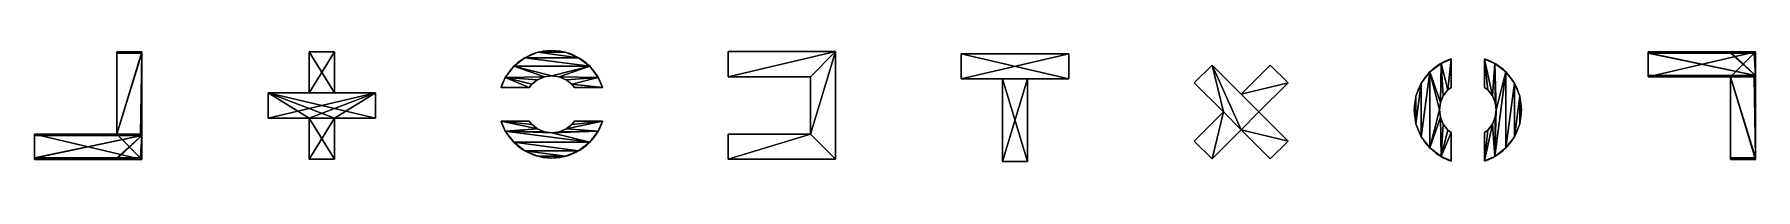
# Model space of a CAD drawing. Extents: x 152 to 2618, y 41 to 258.
import ezdxf

# ---------------------------------------------------------------- set-up
doc = ezdxf.new("R2010")
doc.units = 0
doc.header["$MEASUREMENT"] = 0
doc.layers.get('0').update_dxf_attribs({"color": 13, "linetype": 'CONTINUOUS'})
doc.layers.add('CEILING', color=36, linetype='CONTINUOUS')

# ---------------------------------------------------------------- blocks, each defined once
blk = doc.blocks.new('GROUP_21')
at = {"color": 254}
for p, q in [((36, 154), (0, 154)), ((0, 154), (0, 0)), ((36, 154, 18), (0, 154, 18)), ((0, 154, 18), (0, 0, 18)), ((0, 154), (0, 0)), ((0, 154, 18), (0, 0, 18)), ((0, 154), (0, 154, 18)), ((36, 154), (0, 154)), ((0, 154), (0, 154, 18)), ((36, 154, 18), (0, 154, 18)), ((36, 154), (36, 95)), ((36, 154), (36, 95)), ((36, 154), (36, 154, 18)), ((36, 154, 18), (36, 95, 18)), ((36, 154, 18), (36, 95, 18)), ((36, 154), (36, 154, 18)), ((36, 95), (154, 95)), ((36, 95), (36, 95, 18)), ((36, 95, 18), (154, 95, 18)), ((36, 95), (154, 95)), ((36, 95), (36, 95, 18)), ((36, 95, 18), (154, 95, 18)), ((154, 59), (154, 95)), ((154, 59, 18), (154, 95, 18)), ((154, 59), (154, 95)), ((154, 95), (154, 95, 18)), ((154, 59, 18), (154, 95, 18)), ((154, 95), (154, 95, 18)), ((36, 59), (154, 59)), ((36, 0), (36, 59)), ((36, 0), (36, 59)), ((36, 59), (36, 59, 18)), ((36, 0, 18), (36, 59, 18)), ((36, 0, 18), (36, 59, 18)), ((36, 59, 18), (154, 59, 18)), ((36, 59), (154, 59)), ((36, 59, 18), (154, 59, 18)), ((36, 59), (36, 59, 18)), ((154, 59), (154, 59, 18)), ((154, 59), (154, 59, 18)), ((0, 0), (36, 0)), ((0, 0), (36, 0)), ((0, 0, 18), (36, 0, 18)), ((0, 0), (0, 0, 18)), ((0, 0, 18), (36, 0, 18)), ((0, 0), (0, 0, 18)), ((36, 0), (36, 0, 18)), ((36, 0), (36, 0, 18))]:
    blk.add_line(p, q, dxfattribs=at)
mesh = blk.add_polyface(dxfattribs=at)
corners = [(154, 95), (36, 59), (36, 95), (154, 59), (36, 154), (0, 0), (0, 154), (36, 0)]
mesh.append_faces([[corners[k] for k in face] for face in [(1, 0, 3), (4, 5, 6)]], dxfattribs={"vtx0": -1, "color": 254})
mesh.append_faces([[corners[k] for k in face] for face in [(0, 1, 2), (5, 4, 7), (7, 2, 1)]], dxfattribs={"vtx0": -1, "vtx1": -1, "color": 254})
mesh.append_faces([[corners[k] for k in face] for face in [(7, 4, 2)]], dxfattribs={"vtx0": -1, "vtx2": -1, "color": 254})
mesh = blk.add_polyface(dxfattribs=at)
corners = [(154, 59, 18), (36, 95, 18), (36, 59, 18), (154, 95, 18), (36, 0, 18), (0, 154, 18), (0, 0, 18), (36, 154, 18)]
mesh.append_faces([[corners[k] for k in face] for face in [(1, 0, 3), (4, 5, 6)]], dxfattribs={"vtx0": -1, "color": 254})
mesh.append_faces([[corners[k] for k in face] for face in [(0, 1, 2), (5, 4, 7), (7, 2, 1)]], dxfattribs={"vtx0": -1, "vtx1": -1, "color": 254})
mesh.append_faces([[corners[k] for k in face] for face in [(7, 4, 2)]], dxfattribs={"vtx0": -1, "vtx2": -1, "color": 254})
mesh = blk.add_polyface(dxfattribs=at)
corners = [(0, 154, 18), (0, 0), (0, 0, 18), (0, 154)]
mesh.append_faces([[corners[k] for k in face] for face in [(0, 1, 2), (1, 0, 3)]], dxfattribs={"vtx0": -1, "color": 254})
mesh = blk.add_polyface(dxfattribs=at)
corners = [(0, 154, 18), (36, 154), (0, 154), (36, 154, 18)]
mesh.append_faces([[corners[k] for k in face] for face in [(0, 1, 2), (1, 0, 3)]], dxfattribs={"vtx0": -1, "color": 254})
mesh = blk.add_polyface(dxfattribs=at)
corners = [(36, 154), (36, 95, 18), (36, 95), (36, 154, 18)]
mesh.append_faces([[corners[k] for k in face] for face in [(0, 1, 2), (1, 0, 3)]], dxfattribs={"vtx0": -1, "color": 254})
mesh = blk.add_polyface(dxfattribs=at)
corners = [(36, 95, 18), (154, 95), (36, 95), (154, 95, 18)]
mesh.append_faces([[corners[k] for k in face] for face in [(0, 1, 2), (1, 0, 3)]], dxfattribs={"vtx0": -1, "color": 254})
mesh = blk.add_polyface(dxfattribs=at)
corners = [(154, 95), (154, 59, 18), (154, 59), (154, 95, 18)]
mesh.append_faces([[corners[k] for k in face] for face in [(0, 1, 2), (1, 0, 3)]], dxfattribs={"vtx0": -1, "color": 254})
mesh = blk.add_polyface(dxfattribs=at)
corners = [(36, 59), (36, 0, 18), (36, 0), (36, 59, 18)]
mesh.append_faces([[corners[k] for k in face] for face in [(0, 1, 2), (1, 0, 3)]], dxfattribs={"vtx0": -1, "color": 254})
mesh = blk.add_polyface(dxfattribs=at)
corners = [(154, 59, 18), (36, 59), (154, 59), (36, 59, 18)]
mesh.append_faces([[corners[k] for k in face] for face in [(0, 1, 2), (1, 0, 3)]], dxfattribs={"vtx0": -1, "color": 254})
mesh = blk.add_polyface(dxfattribs=at)
corners = [(36, 0, 18), (0, 0), (36, 0), (0, 0, 18)]
mesh.append_faces([[corners[k] for k in face] for face in [(0, 1, 2), (1, 0, 3)]], dxfattribs={"vtx0": -1, "color": 254})
blk = doc.blocks.new('GROUP_7')
at = {"color": 0}
for p, q in [((154, 154, 18), (0, 154, 18)), ((0, 154, 18), (0, 0, 18)), ((154, 154, 18), (0, 154, 18)), ((2, 154), (0, 154)), ((0, 154, 18), (0, 154)), ((0, 154, 18), (0, 0, 18)), ((0, 154, 18), (0, 154)), ((0, 154), (0, 152)), ((2, 154), (0, 154)), ((0, 154), (0, 152)), ((0, 152), (0, 120)), ((2, 152), (0, 152)), ((0, 152), (0, 120)), ((2, 152), (0, 152)), ((34, 154), (2, 154)), ((2, 154), (2, 152)), ((2, 154), (2, 152)), ((34, 154), (2, 154)), ((36, 154), (34, 154)), ((36, 154), (34, 154)), ((34, 152), (34, 154)), ((34, 152), (34, 154)), ((36, 152), (34, 152)), ((36, 152), (34, 152)), ((152, 154), (36, 154)), ((36, 152), (36, 154)), ((36, 152), (36, 154)), ((152, 154), (36, 154)), ((154, 154), (152, 154)), ((152, 152), (152, 154)), ((154, 154), (152, 154)), ((152, 152), (152, 154)), ((154, 152), (152, 152)), ((154, 152), (152, 152)), ((154, 118, 18), (154, 154, 18)), ((154, 154, 18), (154, 154)), ((154, 118, 18), (154, 154, 18)), ((154, 152), (154, 154)), ((154, 154, 18), (154, 154)), ((154, 152), (154, 154)), ((154, 120), (154, 152)), ((154, 120), (154, 152)), ((0, 120), (0, 118)), ((0, 120), (0, 118)), ((2, 120), (0, 120)), ((2, 120), (0, 120)), ((0, 118), (0, 2)), ((0, 118), (2, 118)), ((0, 118), (0, 2)), ((0, 118), (2, 118)), ((2, 118), (2, 120)), ((2, 118), (2, 120)), ((34, 120, 18), (34, 120)), ((34, 118), (34, 120)), ((34, 120), (36, 120)), ((34, 118, 18), (34, 118)), ((36, 118), (34, 118)), ((36, 120, 18), (36, 120)), ((36, 120), (36, 118)), ((36, 0, 18), (36, 118, 18)), ((36, 118, 18), (154, 118, 18)), ((36, 118, 18), (154, 118, 18)), ((36, 118, 18), (36, 118)), ((36, 118), (152, 118)), ((36, 0, 18), (36, 118, 18)), ((36, 2), (36, 118)), ((36, 118, 18), (36, 118)), ((36, 118), (152, 118)), ((36, 2), (36, 118)), ((152, 120), (152, 118)), ((154, 120), (152, 120)), ((154, 120), (152, 120)), ((152, 120), (152, 118)), ((152, 118), (154, 118)), ((152, 118), (154, 118)), ((154, 118), (154, 120)), ((154, 118), (154, 120)), ((154, 118, 18), (154, 118)), ((154, 118, 18), (154, 118)), ((0, 2), (0, 0)), ((0, 2), (0, 0)), ((0, 2), (2, 2)), ((0, 2), (2, 2)), ((0, 0, 18), (36, 0, 18)), ((0, 0, 18), (0, 0)), ((0, 0, 18), (36, 0, 18)), ((0, 0, 18), (0, 0)), ((0, 0), (2, 0)), ((0, 0), (2, 0)), ((2, 2), (2, 0)), ((2, 2), (2, 0)), ((2, 0), (34, 0)), ((2, 0), (34, 0)), ((34, 2), (34, 0)), ((36, 2), (34, 2)), ((36, 2), (34, 2)), ((34, 2), (34, 0)), ((34, 0), (36, 0)), ((34, 0), (36, 0)), ((36, 0), (36, 2)), ((36, 0), (36, 2)), ((36, 0, 18), (36, 0)), ((36, 0, 18), (36, 0))]:
    blk.add_line(p, q, dxfattribs=at)
mesh = blk.add_polyface(dxfattribs=at)
corners = [(36, 0, 18), (0, 154, 18), (0, 0, 18), (36, 118, 18), (154, 154, 18), (154, 118, 18)]
mesh.append_faces([[corners[k] for k in face] for face in [(0, 1, 2), (4, 3, 5)]], dxfattribs={"vtx0": -1, "color": 0})
mesh.append_faces([[corners[k] for k in face] for face in [(1, 3, 4)]], dxfattribs={"vtx0": -1, "vtx1": -1, "color": 0})
mesh.append_faces([[corners[k] for k in face] for face in [(1, 0, 3)]], dxfattribs={"vtx0": -1, "vtx2": -1, "color": 0})
mesh = blk.add_polyface(dxfattribs=at)
corners = [(0, 154, 18), (2, 154), (0, 154), (34, 154), (36, 154), (152, 154), (154, 154), (154, 154, 18)]
mesh.append_faces([[corners[k] for k in face] for face in [(0, 1, 2), (6, 0, 7)]], dxfattribs={"vtx0": -1, "color": 0})
mesh.append_faces([[corners[k] for k in face] for face in [(1, 0, 3), (3, 0, 4), (4, 0, 5), (5, 0, 6)]], dxfattribs={"vtx0": -1, "vtx1": -1, "color": 0})
mesh = blk.add_polyface(dxfattribs=at)
corners = [(0, 154, 18), (0, 0), (0, 0, 18), (0, 2), (0, 118), (0, 120), (0, 152), (0, 154)]
mesh.append_faces([[corners[k] for k in face] for face in [(0, 1, 2), (6, 0, 7)]], dxfattribs={"vtx0": -1, "color": 0})
mesh.append_faces([[corners[k] for k in face] for face in [(1, 0, 3), (3, 0, 4), (4, 0, 5), (5, 0, 6)]], dxfattribs={"vtx0": -1, "vtx1": -1, "color": 0})
mesh = blk.add_polyface(dxfattribs=at)
corners = [(2, 154), (0, 152), (0, 154), (2, 152)]
mesh.append_faces([[corners[k] for k in face] for face in [(0, 1, 2), (1, 0, 3)]], dxfattribs={"vtx0": -1, "color": 0})
mesh = blk.add_polyface(dxfattribs=at)
corners = [(36, 152), (34, 2), (34, 152), (36, 2), (36, 118), (154, 152), (152, 120), (152, 152), (154, 120), (152, 154), (36, 154), (152, 118), (34, 154), (2, 152), (2, 154), (2, 120), (2, 118), (2, 2), (2, 0), (34, 0), (0, 2), (0, 118), (0, 120), (0, 152)]
mesh.append_faces([[corners[k] for k in face] for face in [(6, 5, 8), (9, 0, 10), (12, 13, 14), (16, 20, 21), (13, 22, 23)]], dxfattribs={"vtx0": -1, "color": 0})
mesh.append_faces([[corners[k] for k in face] for face in [(0, 1, 2), (1, 0, 3), (3, 0, 4), (5, 6, 7), (4, 9, 11), (11, 7, 6), (15, 12, 16), (17, 12, 18), (18, 12, 19), (19, 2, 1), (20, 16, 17), (22, 13, 15)]], dxfattribs={"vtx0": -1, "vtx1": -1, "color": 0})
mesh.append_faces([[corners[k] for k in face] for face in [(0, 9, 4), (13, 12, 15), (16, 12, 17)]], dxfattribs={"vtx0": -1, "vtx1": -1, "vtx2": -1, "color": 0})
mesh.append_faces([[corners[k] for k in face] for face in [(11, 9, 7), (19, 12, 2)]], dxfattribs={"vtx0": -1, "vtx2": -1, "color": 0})
mesh = blk.add_polyface(dxfattribs=at)
corners = [(36, 154), (34, 152), (34, 154), (36, 152)]
mesh.append_faces([[corners[k] for k in face] for face in [(0, 1, 2), (1, 0, 3)]], dxfattribs={"vtx0": -1, "color": 0})
mesh = blk.add_polyface(dxfattribs=at)
corners = [(154, 154), (152, 152), (152, 154), (154, 152)]
mesh.append_faces([[corners[k] for k in face] for face in [(0, 1, 2), (1, 0, 3)]], dxfattribs={"vtx0": -1, "color": 0})
mesh = blk.add_polyface(dxfattribs=at)
corners = [(154, 120), (154, 118, 18), (154, 118), (154, 154, 18), (154, 152), (154, 154)]
mesh.append_faces([[corners[k] for k in face] for face in [(0, 1, 2), (3, 4, 5)]], dxfattribs={"vtx0": -1, "color": 0})
mesh.append_faces([[corners[k] for k in face] for face in [(1, 0, 3)]], dxfattribs={"vtx0": -1, "vtx1": -1, "color": 0})
mesh.append_faces([[corners[k] for k in face] for face in [(3, 0, 4)]], dxfattribs={"vtx0": -1, "vtx2": -1, "color": 0})
mesh = blk.add_polyface(dxfattribs=at)
corners = [(2, 120), (0, 118), (0, 120), (2, 118)]
mesh.append_faces([[corners[k] for k in face] for face in [(0, 1, 2), (1, 0, 3)]], dxfattribs={"vtx0": -1, "color": 0})
mesh = blk.add_polyface(dxfattribs=at)
corners = [(36, 120), (34, 118), (34, 120), (36, 118)]
mesh.append_faces([[corners[k] for k in face] for face in [(0, 1, 2), (1, 0, 3)]], dxfattribs={"vtx0": -1, "color": 0})
mesh = blk.add_polyface(dxfattribs=at)
corners = [(154, 118, 18), (152, 118), (154, 118), (36, 118), (36, 118, 18)]
mesh.append_faces([[corners[k] for k in face] for face in [(0, 1, 2), (3, 0, 4)]], dxfattribs={"vtx0": -1, "color": 0})
mesh.append_faces([[corners[k] for k in face] for face in [(1, 0, 3)]], dxfattribs={"vtx0": -1, "vtx1": -1, "color": 0})
mesh = blk.add_polyface(dxfattribs=at)
corners = [(36, 2), (36, 0, 18), (36, 0), (36, 118, 18), (36, 118)]
mesh.append_faces([[corners[k] for k in face] for face in [(0, 1, 2), (3, 0, 4)]], dxfattribs={"vtx0": -1, "color": 0})
mesh.append_faces([[corners[k] for k in face] for face in [(1, 0, 3)]], dxfattribs={"vtx0": -1, "vtx1": -1, "color": 0})
mesh = blk.add_polyface(dxfattribs=at)
corners = [(154, 120), (152, 118), (152, 120), (154, 118)]
mesh.append_faces([[corners[k] for k in face] for face in [(0, 1, 2), (1, 0, 3)]], dxfattribs={"vtx0": -1, "color": 0})
mesh = blk.add_polyface(dxfattribs=at)
corners = [(2, 2), (0, 0), (0, 2), (2, 0)]
mesh.append_faces([[corners[k] for k in face] for face in [(0, 1, 2), (1, 0, 3)]], dxfattribs={"vtx0": -1, "color": 0})
mesh = blk.add_polyface(dxfattribs=at)
corners = [(36, 0, 18), (34, 0), (36, 0), (2, 0), (0, 0), (0, 0, 18)]
mesh.append_faces([[corners[k] for k in face] for face in [(0, 1, 2), (4, 0, 5)]], dxfattribs={"vtx0": -1, "color": 0})
mesh.append_faces([[corners[k] for k in face] for face in [(1, 0, 3), (3, 0, 4)]], dxfattribs={"vtx0": -1, "vtx1": -1, "color": 0})
mesh = blk.add_polyface(dxfattribs=at)
corners = [(36, 2), (34, 0), (34, 2), (36, 0)]
mesh.append_faces([[corners[k] for k in face] for face in [(0, 1, 2), (1, 0, 3)]], dxfattribs={"vtx0": -1, "color": 0})
blk = doc.blocks.new('GROUP_33')
at = {"color": 254}
for p, q in [((98, 154), (62, 154)), ((62, 154), (62, 95)), ((98, 154, 18), (62, 154, 18)), ((62, 154, 18), (62, 95, 18)), ((98, 154), (62, 154)), ((62, 154), (62, 154, 18)), ((98, 154, 18), (62, 154, 18)), ((62, 154), (62, 95)), ((62, 154, 18), (62, 95, 18)), ((62, 154), (62, 154, 18)), ((98, 95), (98, 154)), ((98, 95, 18), (98, 154, 18)), ((98, 154), (98, 154, 18)), ((98, 95), (98, 154)), ((98, 154), (98, 154, 18)), ((98, 95, 18), (98, 154, 18)), ((3, 59), (3, 95)), ((62, 95), (3, 95)), ((62, 95, 18), (3, 95, 18)), ((3, 59, 18), (3, 95, 18)), ((3, 59), (3, 95)), ((3, 59, 18), (3, 95, 18)), ((3, 95), (3, 95, 18)), ((62, 95), (3, 95)), ((3, 95), (3, 95, 18)), ((62, 95, 18), (3, 95, 18)), ((62, 95), (62, 95, 18)), ((62, 95), (62, 95, 18)), ((157, 95), (98, 95)), ((157, 95, 18), (98, 95, 18)), ((157, 95), (98, 95)), ((98, 95), (98, 95, 18)), ((157, 95, 18), (98, 95, 18)), ((98, 95), (98, 95, 18)), ((157, 59), (157, 95)), ((157, 59, 18), (157, 95, 18)), ((157, 59), (157, 95)), ((157, 95), (157, 95, 18)), ((157, 59, 18), (157, 95, 18)), ((157, 95), (157, 95, 18)), ((3, 59), (62, 59)), ((3, 59, 18), (62, 59, 18)), ((3, 59), (3, 59, 18)), ((3, 59), (62, 59)), ((3, 59, 18), (62, 59, 18)), ((3, 59), (3, 59, 18)), ((62, 59), (62, 0)), ((62, 59, 18), (62, 0, 18)), ((62, 59), (62, 59, 18)), ((62, 59), (62, 0)), ((62, 59, 18), (62, 0, 18)), ((62, 59), (62, 59, 18)), ((98, 59), (157, 59)), ((98, 0), (98, 59)), ((98, 0, 18), (98, 59, 18)), ((98, 59, 18), (157, 59, 18)), ((98, 0), (98, 59)), ((98, 59), (98, 59, 18)), ((98, 0, 18), (98, 59, 18)), ((98, 59), (157, 59)), ((98, 59, 18), (157, 59, 18)), ((98, 59), (98, 59, 18)), ((157, 59), (157, 59, 18)), ((157, 59), (157, 59, 18)), ((62, 0), (98, 0)), ((62, 0, 18), (98, 0, 18)), ((62, 0), (98, 0)), ((62, 0, 18), (98, 0, 18)), ((62, 0), (62, 0, 18)), ((62, 0), (62, 0, 18)), ((98, 0), (98, 0, 18)), ((98, 0), (98, 0, 18))]:
    blk.add_line(p, q, dxfattribs=at)
mesh = blk.add_polyface(dxfattribs=at)
corners = [(157, 95), (98, 59), (98, 95), (157, 59), (98, 154), (62, 95), (62, 154), (62, 59), (62, 0), (98, 0), (3, 59), (3, 95)]
mesh.append_faces([[corners[k] for k in face] for face in [(1, 0, 3), (4, 5, 6), (5, 10, 11)]], dxfattribs={"vtx0": -1, "color": 254})
mesh.append_faces([[corners[k] for k in face] for face in [(0, 1, 2), (7, 4, 8), (8, 4, 9), (9, 2, 1), (10, 5, 7)]], dxfattribs={"vtx0": -1, "vtx1": -1, "color": 254})
mesh.append_faces([[corners[k] for k in face] for face in [(5, 4, 7)]], dxfattribs={"vtx0": -1, "vtx1": -1, "vtx2": -1, "color": 254})
mesh.append_faces([[corners[k] for k in face] for face in [(9, 4, 2)]], dxfattribs={"vtx0": -1, "vtx2": -1, "color": 254})
mesh = blk.add_polyface(dxfattribs=at)
corners = [(157, 59, 18), (98, 95, 18), (98, 59, 18), (157, 95, 18), (98, 0, 18), (62, 59, 18), (62, 0, 18), (62, 95, 18), (62, 154, 18), (98, 154, 18), (3, 95, 18), (3, 59, 18)]
mesh.append_faces([[corners[k] for k in face] for face in [(1, 0, 3), (4, 5, 6), (5, 10, 11)]], dxfattribs={"vtx0": -1, "color": 254})
mesh.append_faces([[corners[k] for k in face] for face in [(0, 1, 2), (7, 4, 8), (8, 4, 9), (9, 2, 1), (10, 5, 7)]], dxfattribs={"vtx0": -1, "vtx1": -1, "color": 254})
mesh.append_faces([[corners[k] for k in face] for face in [(5, 4, 7)]], dxfattribs={"vtx0": -1, "vtx1": -1, "vtx2": -1, "color": 254})
mesh.append_faces([[corners[k] for k in face] for face in [(9, 4, 2)]], dxfattribs={"vtx0": -1, "vtx2": -1, "color": 254})
mesh = blk.add_polyface(dxfattribs=at)
corners = [(62, 154, 18), (98, 154), (62, 154), (98, 154, 18)]
mesh.append_faces([[corners[k] for k in face] for face in [(0, 1, 2), (1, 0, 3)]], dxfattribs={"vtx0": -1, "color": 254})
mesh = blk.add_polyface(dxfattribs=at)
corners = [(62, 154, 18), (62, 95), (62, 95, 18), (62, 154)]
mesh.append_faces([[corners[k] for k in face] for face in [(0, 1, 2), (1, 0, 3)]], dxfattribs={"vtx0": -1, "color": 254})
mesh = blk.add_polyface(dxfattribs=at)
corners = [(98, 154), (98, 95, 18), (98, 95), (98, 154, 18)]
mesh.append_faces([[corners[k] for k in face] for face in [(0, 1, 2), (1, 0, 3)]], dxfattribs={"vtx0": -1, "color": 254})
mesh = blk.add_polyface(dxfattribs=at)
corners = [(3, 95, 18), (3, 59), (3, 59, 18), (3, 95)]
mesh.append_faces([[corners[k] for k in face] for face in [(0, 1, 2), (1, 0, 3)]], dxfattribs={"vtx0": -1, "color": 254})
mesh = blk.add_polyface(dxfattribs=at)
corners = [(3, 95, 18), (62, 95), (3, 95), (62, 95, 18)]
mesh.append_faces([[corners[k] for k in face] for face in [(0, 1, 2), (1, 0, 3)]], dxfattribs={"vtx0": -1, "color": 254})
mesh = blk.add_polyface(dxfattribs=at)
corners = [(98, 95, 18), (157, 95), (98, 95), (157, 95, 18)]
mesh.append_faces([[corners[k] for k in face] for face in [(0, 1, 2), (1, 0, 3)]], dxfattribs={"vtx0": -1, "color": 254})
mesh = blk.add_polyface(dxfattribs=at)
corners = [(157, 95), (157, 59, 18), (157, 59), (157, 95, 18)]
mesh.append_faces([[corners[k] for k in face] for face in [(0, 1, 2), (1, 0, 3)]], dxfattribs={"vtx0": -1, "color": 254})
mesh = blk.add_polyface(dxfattribs=at)
corners = [(62, 59, 18), (3, 59), (62, 59), (3, 59, 18)]
mesh.append_faces([[corners[k] for k in face] for face in [(0, 1, 2), (1, 0, 3)]], dxfattribs={"vtx0": -1, "color": 254})
mesh = blk.add_polyface(dxfattribs=at)
corners = [(62, 59, 18), (62, 0), (62, 0, 18), (62, 59)]
mesh.append_faces([[corners[k] for k in face] for face in [(0, 1, 2), (1, 0, 3)]], dxfattribs={"vtx0": -1, "color": 254})
mesh = blk.add_polyface(dxfattribs=at)
corners = [(98, 59), (98, 0, 18), (98, 0), (98, 59, 18)]
mesh.append_faces([[corners[k] for k in face] for face in [(0, 1, 2), (1, 0, 3)]], dxfattribs={"vtx0": -1, "color": 254})
mesh = blk.add_polyface(dxfattribs=at)
corners = [(157, 59, 18), (98, 59), (157, 59), (98, 59, 18)]
mesh.append_faces([[corners[k] for k in face] for face in [(0, 1, 2), (1, 0, 3)]], dxfattribs={"vtx0": -1, "color": 254})
mesh = blk.add_polyface(dxfattribs=at)
corners = [(98, 0, 18), (62, 0), (98, 0), (62, 0, 18)]
mesh.append_faces([[corners[k] for k in face] for face in [(0, 1, 2), (1, 0, 3)]], dxfattribs={"vtx0": -1, "color": 254})
blk = doc.blocks.new('GROUP_27')
at = {"color": 254}
for p, q in [((-20, 134), (-20, 98)), ((-20, 134), (-20, 134, 18)), ((-20, 134, 18), (-20, 98, 18)), ((134, 134), (-20, 134)), ((134, 134, 18), (-20, 134, 18)), ((-20, 134), (-20, 134, 18)), ((-20, 134, 18), (-20, 98, 18)), ((134, 134, 18), (-20, 134, 18)), ((134, 134), (134, 134, 18)), ((134, -20), (134, 134)), ((134, -20, 18), (134, 134, 18)), ((134, 134), (134, 134, 18)), ((134, -20, 18), (134, 134, 18)), ((-20, 98), (-20, 98, 18)), ((98, 98), (-20, 98)), ((-20, 98), (-20, 98, 18)), ((98, 98, 18), (-20, 98, 18)), ((98, 98, 18), (-20, 98, 18)), ((98, 16), (98, 98)), ((98, 98), (98, 98, 18)), ((98, 16, 18), (98, 98, 18)), ((98, 98), (98, 98, 18)), ((98, 16, 18), (98, 98, 18)), ((-20, 16), (98, 16)), ((-20, 16, 18), (98, 16, 18)), ((-20, 16), (-20, 16, 18)), ((-20, 16), (-20, -20)), ((-20, 16), (-20, 16, 18)), ((-20, 16, 18), (-20, -20, 18)), ((-20, 16, 18), (-20, -20, 18)), ((-20, 16, 18), (98, 16, 18)), ((98, 16), (98, 16, 18)), ((98, 16), (98, 16, 18)), ((-20, -20), (134, -20)), ((-20, -20), (-20, -20, 18)), ((-20, -20, 18), (134, -20, 18)), ((-20, -20), (-20, -20, 18)), ((-20, -20, 18), (134, -20, 18)), ((134, -20), (134, -20, 18)), ((134, -20), (134, -20, 18))]:
    blk.add_line(p, q, dxfattribs=at)
mesh = blk.add_polyface(dxfattribs=at)
corners = [(-20, 134), (-20, 98, 18), (-20, 98), (-20, 134, 18)]
mesh.append_faces([[corners[k] for k in face] for face in [(0, 1, 2), (1, 0, 3)]], dxfattribs={"vtx0": -1, "color": 254})
mesh = blk.add_polyface(dxfattribs=at)
corners = [(134, 134, 18), (-20, 134), (134, 134), (-20, 134, 18)]
mesh.append_faces([[corners[k] for k in face] for face in [(0, 1, 2), (1, 0, 3)]], dxfattribs={"vtx0": -1, "color": 254})
mesh = blk.add_polyface(dxfattribs=at)
corners = [(134, 134, 18), (-20, 98, 18), (-20, 134, 18), (98, 98, 18), (98, 16, 18), (-20, -20, 18), (-20, 16, 18), (134, -20, 18)]
mesh.append_faces([[corners[k] for k in face] for face in [(0, 1, 2), (4, 5, 6)]], dxfattribs={"vtx0": -1, "color": 254})
mesh.append_faces([[corners[k] for k in face] for face in [(1, 0, 3), (3, 0, 4), (5, 4, 7), (7, 4, 0)]], dxfattribs={"vtx0": -1, "vtx1": -1, "color": 254})
mesh = blk.add_polyface(dxfattribs=at)
corners = [(134, 134, 18), (134, -20), (134, -20, 18), (134, 134)]
mesh.append_faces([[corners[k] for k in face] for face in [(0, 1, 2), (1, 0, 3)]], dxfattribs={"vtx0": -1, "color": 254})
mesh = blk.add_polyface(dxfattribs=at)
corners = [(-20, 98, 18), (98, 98), (-20, 98), (98, 98, 18)]
mesh.append_faces([[corners[k] for k in face] for face in [(0, 1, 2), (1, 0, 3)]], dxfattribs={"vtx0": -1, "color": 254})
mesh = blk.add_polyface(dxfattribs=at)
corners = [(98, 98), (98, 16, 18), (98, 16), (98, 98, 18)]
mesh.append_faces([[corners[k] for k in face] for face in [(0, 1, 2), (1, 0, 3)]], dxfattribs={"vtx0": -1, "color": 254})
mesh = blk.add_polyface(dxfattribs=at)
corners = [(98, 16, 18), (-20, 16), (98, 16), (-20, 16, 18)]
mesh.append_faces([[corners[k] for k in face] for face in [(0, 1, 2), (1, 0, 3)]], dxfattribs={"vtx0": -1, "color": 254})
mesh = blk.add_polyface(dxfattribs=at)
corners = [(-20, 16), (-20, -20, 18), (-20, -20), (-20, 16, 18)]
mesh.append_faces([[corners[k] for k in face] for face in [(0, 1, 2), (1, 0, 3)]], dxfattribs={"vtx0": -1, "color": 254})
mesh = blk.add_polyface(dxfattribs=at)
corners = [(-20, -20, 18), (134, -20), (-20, -20), (134, -20, 18)]
mesh.append_faces([[corners[k] for k in face] for face in [(0, 1, 2), (1, 0, 3)]], dxfattribs={"vtx0": -1, "color": 254})
blk = doc.blocks.new('GROUP_37')
at = {"color": 254}
for p, q in [((98, 154), (62, 154)), ((62, 154), (62, 95)), ((98, 154, 18), (62, 154, 18)), ((62, 154, 18), (62, 95, 18)), ((98, 154), (62, 154)), ((62, 154), (62, 154, 18)), ((98, 154, 18), (62, 154, 18)), ((62, 154), (62, 95)), ((62, 154, 18), (62, 95, 18)), ((62, 154), (62, 154, 18)), ((98, 95), (98, 154)), ((98, 95, 18), (98, 154, 18)), ((98, 154), (98, 154, 18)), ((98, 95), (98, 154)), ((98, 154), (98, 154, 18)), ((98, 95, 18), (98, 154, 18)), ((3, 59), (3, 95)), ((62, 95), (3, 95)), ((62, 95, 18), (3, 95, 18)), ((3, 59, 18), (3, 95, 18)), ((3, 59), (3, 95)), ((3, 59, 18), (3, 95, 18)), ((3, 95), (3, 95, 18)), ((62, 95), (3, 95)), ((3, 95), (3, 95, 18)), ((62, 95, 18), (3, 95, 18)), ((62, 95), (62, 95, 18)), ((62, 95), (62, 95, 18)), ((157, 95), (98, 95)), ((157, 95, 18), (98, 95, 18)), ((157, 95), (98, 95)), ((98, 95), (98, 95, 18)), ((157, 95, 18), (98, 95, 18)), ((98, 95), (98, 95, 18)), ((157, 59), (157, 95)), ((157, 59, 18), (157, 95, 18)), ((157, 59), (157, 95)), ((157, 95), (157, 95, 18)), ((157, 59, 18), (157, 95, 18)), ((157, 95), (157, 95, 18)), ((3, 59), (62, 59)), ((3, 59, 18), (62, 59, 18)), ((3, 59), (3, 59, 18)), ((3, 59), (62, 59)), ((3, 59, 18), (62, 59, 18)), ((3, 59), (3, 59, 18)), ((62, 59), (62, 0)), ((62, 59, 18), (62, 0, 18)), ((62, 59), (62, 59, 18)), ((62, 59), (62, 0)), ((62, 59, 18), (62, 0, 18)), ((62, 59), (62, 59, 18)), ((98, 59), (157, 59)), ((98, 0), (98, 59)), ((98, 0, 18), (98, 59, 18)), ((98, 59, 18), (157, 59, 18)), ((98, 0), (98, 59)), ((98, 59), (98, 59, 18)), ((98, 0, 18), (98, 59, 18)), ((98, 59), (157, 59)), ((98, 59, 18), (157, 59, 18)), ((98, 59), (98, 59, 18)), ((157, 59), (157, 59, 18)), ((157, 59), (157, 59, 18)), ((62, 0), (98, 0)), ((62, 0, 18), (98, 0, 18)), ((62, 0), (98, 0)), ((62, 0, 18), (98, 0, 18)), ((62, 0), (62, 0, 18)), ((62, 0), (62, 0, 18)), ((98, 0), (98, 0, 18)), ((98, 0), (98, 0, 18))]:
    blk.add_line(p, q, dxfattribs=at)
mesh = blk.add_polyface(dxfattribs=at)
corners = [(98, 154), (62, 95), (62, 154), (62, 59), (98, 59), (98, 95), (157, 59), (157, 95), (98, 0), (62, 0), (3, 59), (3, 95)]
mesh.append_faces([[corners[k] for k in face] for face in [(0, 1, 2), (6, 5, 7), (3, 8, 9), (1, 10, 11)]], dxfattribs={"vtx0": -1, "color": 254})
mesh.append_faces([[corners[k] for k in face] for face in [(4, 5, 6), (8, 3, 4), (10, 1, 3)]], dxfattribs={"vtx0": -1, "vtx1": -1, "color": 254})
mesh.append_faces([[corners[k] for k in face] for face in [(1, 0, 3), (3, 0, 4)]], dxfattribs={"vtx0": -1, "vtx1": -1, "vtx2": -1, "color": 254})
mesh.append_faces([[corners[k] for k in face] for face in [(4, 0, 5)]], dxfattribs={"vtx0": -1, "vtx2": -1, "color": 254})
mesh = blk.add_polyface(dxfattribs=at)
corners = [(3, 59, 18), (62, 95, 18), (3, 95, 18), (62, 59, 18), (98, 0, 18), (62, 0, 18), (98, 154, 18), (62, 154, 18), (98, 59, 18), (98, 95, 18), (157, 59, 18), (157, 95, 18)]
mesh.append_faces([[corners[k] for k in face] for face in [(0, 1, 2), (4, 3, 5), (1, 6, 7), (9, 10, 11)]], dxfattribs={"vtx0": -1, "color": 254})
mesh.append_faces([[corners[k] for k in face] for face in [(8, 3, 4), (6, 8, 9)]], dxfattribs={"vtx0": -1, "vtx1": -1, "color": 254})
mesh.append_faces([[corners[k] for k in face] for face in [(6, 1, 3), (6, 3, 8)]], dxfattribs={"vtx0": -1, "vtx1": -1, "vtx2": -1, "color": 254})
mesh.append_faces([[corners[k] for k in face] for face in [(1, 0, 3), (9, 8, 10)]], dxfattribs={"vtx0": -1, "vtx2": -1, "color": 254})
mesh = blk.add_polyface(dxfattribs=at)
corners = [(62, 154, 18), (98, 154), (62, 154), (98, 154, 18)]
mesh.append_faces([[corners[k] for k in face] for face in [(0, 1, 2), (1, 0, 3)]], dxfattribs={"vtx0": -1, "color": 254})
mesh = blk.add_polyface(dxfattribs=at)
corners = [(62, 154, 18), (62, 95), (62, 95, 18), (62, 154)]
mesh.append_faces([[corners[k] for k in face] for face in [(0, 1, 2), (1, 0, 3)]], dxfattribs={"vtx0": -1, "color": 254})
mesh = blk.add_polyface(dxfattribs=at)
corners = [(98, 154), (98, 95, 18), (98, 95), (98, 154, 18)]
mesh.append_faces([[corners[k] for k in face] for face in [(0, 1, 2), (1, 0, 3)]], dxfattribs={"vtx0": -1, "color": 254})
mesh = blk.add_polyface(dxfattribs=at)
corners = [(3, 95, 18), (3, 59), (3, 59, 18), (3, 95)]
mesh.append_faces([[corners[k] for k in face] for face in [(0, 1, 2), (1, 0, 3)]], dxfattribs={"vtx0": -1, "color": 254})
mesh = blk.add_polyface(dxfattribs=at)
corners = [(3, 95, 18), (62, 95), (3, 95), (62, 95, 18)]
mesh.append_faces([[corners[k] for k in face] for face in [(0, 1, 2), (1, 0, 3)]], dxfattribs={"vtx0": -1, "color": 254})
mesh = blk.add_polyface(dxfattribs=at)
corners = [(98, 95, 18), (157, 95), (98, 95), (157, 95, 18)]
mesh.append_faces([[corners[k] for k in face] for face in [(0, 1, 2), (1, 0, 3)]], dxfattribs={"vtx0": -1, "color": 254})
mesh = blk.add_polyface(dxfattribs=at)
corners = [(157, 95), (157, 59, 18), (157, 59), (157, 95, 18)]
mesh.append_faces([[corners[k] for k in face] for face in [(0, 1, 2), (1, 0, 3)]], dxfattribs={"vtx0": -1, "color": 254})
mesh = blk.add_polyface(dxfattribs=at)
corners = [(62, 59, 18), (3, 59), (62, 59), (3, 59, 18)]
mesh.append_faces([[corners[k] for k in face] for face in [(0, 1, 2), (1, 0, 3)]], dxfattribs={"vtx0": -1, "color": 254})
mesh = blk.add_polyface(dxfattribs=at)
corners = [(62, 59, 18), (62, 0), (62, 0, 18), (62, 59)]
mesh.append_faces([[corners[k] for k in face] for face in [(0, 1, 2), (1, 0, 3)]], dxfattribs={"vtx0": -1, "color": 254})
mesh = blk.add_polyface(dxfattribs=at)
corners = [(98, 59), (98, 0, 18), (98, 0), (98, 59, 18)]
mesh.append_faces([[corners[k] for k in face] for face in [(0, 1, 2), (1, 0, 3)]], dxfattribs={"vtx0": -1, "color": 254})
mesh = blk.add_polyface(dxfattribs=at)
corners = [(157, 59, 18), (98, 59), (157, 59), (98, 59, 18)]
mesh.append_faces([[corners[k] for k in face] for face in [(0, 1, 2), (1, 0, 3)]], dxfattribs={"vtx0": -1, "color": 254})
mesh = blk.add_polyface(dxfattribs=at)
corners = [(98, 0, 18), (62, 0), (98, 0), (62, 0, 18)]
mesh.append_faces([[corners[k] for k in face] for face in [(0, 1, 2), (1, 0, 3)]], dxfattribs={"vtx0": -1, "color": 254})
blk = doc.blocks.new('GROUP_17')
at = {"color": 0}
for p, q in [((22.6, 127.1), (22.6, 127.1, 18)), ((22.6, 127.1), (22.6, 127.1, 18)), ((38.5, 139.4), (38.5, 139.4, 18)), ((38.5, 139.4), (38.5, 139.4, 18)), ((53, 145.4), (53, 145.4, 18)), ((53, 105.1), (53, 145.4)), ((53, 105.1, 18), (53, 145.4, 18)), ((53, 145.4), (53, 145.4, 18)), ((53, 105.1, 18), (53, 145.4, 18)), ((101, 105.1), (101, 145.4)), ((101, 145.4), (101, 145.4, 18)), ((101, 105.1, 18), (101, 145.4, 18)), ((101, 105.1, 18), (101, 145.4, 18)), ((101, 145.4), (101, 145.4, 18)), ((115.5, 139.4), (115.5, 139.4, 18)), ((115.5, 139.4), (115.5, 139.4, 18)), ((131.4, 127.1), (131.4, 127.1, 18)), ((131.4, 127.1), (131.4, 127.1, 18)), ((10.3, 111.2), (10.3, 111.2, 18)), ((10.3, 111.2), (10.3, 111.2, 18)), ((48.2, 101.5), (48.2, 101.5, 18)), ((48.2, 101.5), (48.2, 101.5, 18)), ((53, 105.1), (53, 105.1, 18)), ((53, 105.1), (53, 105.1, 18)), ((101, 105.1), (101, 105.1, 18)), ((101, 105.1), (101, 105.1, 18)), ((105.8, 101.5), (105.8, 101.5, 18)), ((105.8, 101.5), (105.8, 101.5, 18)), ((143.7, 111.2), (143.7, 111.2, 18)), ((143.7, 111.2), (143.7, 111.2, 18)), ((2.6, 92.6), (2.6, 92.6, 18)), ((2.6, 92.6), (2.6, 92.6, 18)), ((37.7, 83.2), (37.7, 83.2, 18)), ((37.7, 83.2), (37.7, 83.2, 18)), ((41.8, 93), (41.8, 93, 18)), ((41.8, 93), (41.8, 93, 18)), ((112.2, 93), (112.2, 93, 18)), ((112.2, 93), (112.2, 93, 18)), ((116.3, 83.2), (116.3, 83.2, 18)), ((116.3, 83.2), (116.3, 83.2, 18)), ((151.4, 92.6), (151.4, 92.6, 18)), ((151.4, 92.6), (151.4, 92.6, 18)), ((0, 72.7), (0, 72.7, 18)), ((0, 72.7), (0, 72.7, 18)), ((2.6, 52.8), (2.6, 52.8, 18)), ((2.6, 52.8), (2.6, 52.8, 18)), ((36.3, 72.7), (36.3, 72.7, 18)), ((36.3, 72.7), (36.3, 72.7, 18)), ((37.7, 62.2), (37.7, 62.2, 18)), ((37.7, 62.2), (37.7, 62.2, 18)), ((41.8, 52.3), (41.8, 52.3, 18)), ((41.8, 52.3), (41.8, 52.3, 18)), ((112.2, 52.3), (112.2, 52.3, 18)), ((112.2, 52.3), (112.2, 52.3, 18)), ((116.3, 62.2), (116.3, 62.2, 18)), ((116.3, 62.2), (116.3, 62.2, 18)), ((117.7, 72.7), (117.7, 72.7, 18)), ((117.7, 72.7), (117.7, 72.7, 18)), ((151.4, 52.8), (151.4, 52.8, 18)), ((151.4, 52.8), (151.4, 52.8, 18)), ((154, 72.7), (154, 72.7, 18)), ((154, 72.7), (154, 72.7, 18)), ((10.3, 34.2), (10.3, 34.2, 18)), ((10.3, 34.2), (10.3, 34.2, 18)), ((48.2, 43.9), (48.2, 43.9, 18)), ((48.2, 43.9), (48.2, 43.9, 18)), ((53, 40.3), (53, 0)), ((53, 40.3, 18), (53, 0, 18)), ((53, 40.3), (53, 40.3, 18)), ((53, 40.3, 18), (53, 0, 18)), ((53, 40.3), (53, 40.3, 18)), ((101, 40.3), (101, 0)), ((101, 40.3), (101, 40.3, 18)), ((101, 40.3, 18), (101, 0, 18)), ((101, 40.3), (101, 40.3, 18)), ((101, 40.3, 18), (101, 0, 18)), ((105.8, 43.9), (105.8, 43.9, 18)), ((105.8, 43.9), (105.8, 43.9, 18)), ((143.7, 34.2), (143.7, 34.2, 18)), ((143.7, 34.2), (143.7, 34.2, 18)), ((22.6, 18.2), (22.6, 18.2, 18)), ((22.6, 18.2), (22.6, 18.2, 18)), ((38.5, 6), (38.5, 6, 18)), ((38.5, 6), (38.5, 6, 18)), ((53, 0), (53, 0, 18)), ((53, 0), (53, 0, 18)), ((101, 0), (101, 0, 18)), ((101, 0), (101, 0, 18)), ((115.5, 6), (115.5, 6, 18)), ((115.5, 6), (115.5, 6, 18)), ((131.4, 18.2), (131.4, 18.2, 18)), ((131.4, 18.2), (131.4, 18.2, 18))]:
    blk.add_line(p, q, dxfattribs=at)
for centre, start, end in [((77, 72.7), 108.2716, 251.7284), ((77, 72.7, 18), 108.2716, 251.7284), ((77, 72.7), 108.2716, 251.7284), ((77, 72.7, 18), 108.2716, 251.7284), ((77, 72.7), 108.2716, 251.7284), ((77, 72.7, 18), 108.2716, 251.7284), ((77, 72.7), 108.2716, 251.7284), ((77, 72.7, 18), 108.2716, 251.7284), ((77, 72.7), 108.2716, 251.7284), ((77, 72.7, 18), 108.2716, 251.7284), ((77, 72.7), 108.2716, 251.7284), ((77, 72.7, 18), 108.2716, 251.7284), ((77, 72.7), 108.2716, 251.7284), ((77, 72.7, 18), 108.2716, 251.7284), ((77, 72.7), 108.2716, 251.7284), ((77, 72.7, 18), 108.2716, 251.7284), ((77, 72.7, 18), 108.2716, 251.7284), ((77, 72.7), 108.2716, 251.7284), ((77, 72.7, 18), 108.2716, 251.7284), ((77, 72.7), 108.2716, 251.7284), ((77, 72.7, 18), 108.2716, 251.7284), ((77, 72.7), 288.2716, 71.7284), ((77, 72.7, 18), 288.2716, 71.7284), ((77, 72.7), 288.2716, 71.7284), ((77, 72.7, 18), 288.2716, 71.7284), ((77, 72.7), 288.2716, 71.7284), ((77, 72.7, 18), 288.2716, 71.7284), ((77, 72.7), 288.2716, 71.7284), ((77, 72.7, 18), 288.2716, 71.7284), ((77, 72.7, 18), 288.2716, 71.7284), ((77, 72.7, 18), 288.2716, 71.7284), ((77, 72.7), 288.2716, 71.7284), ((77, 72.7, 18), 288.2716, 71.7284), ((77, 72.7), 288.2716, 71.7284), ((77, 72.7, 18), 288.2716, 71.7284), ((77, 72.7), 288.2716, 71.7284), ((77, 72.7, 18), 288.2716, 71.7284), ((77, 72.7), 288.2716, 71.7284), ((77, 72.7, 18), 288.2716, 71.7284), ((77, 72.7), 288.2716, 71.7284), ((77, 72.7, 18), 288.2716, 71.7284), ((77, 72.7), 288.2716, 71.7284), ((77, 72.7, 18), 288.2716, 71.7284)]:
    blk.add_arc(centre, 77, start, end, dxfattribs=at)
mesh = blk.add_polyface(dxfattribs=at)
corners = [(2.6, 92.6, 18), (2.6, 52.8, 18), (0, 72.7, 18), (10.3, 111.2, 18), (10.3, 34.2, 18), (22.6, 127.1, 18), (22.6, 18.2, 18), (38.5, 139.4, 18), (36.3, 72.7, 18), (37.7, 83.2, 18), (41.8, 93, 18), (53, 145.4, 18), (48.2, 101.5, 18), (53, 105.1, 18), (38.5, 6, 18), (37.7, 62.2, 18), (41.8, 52.3, 18), (53, 0, 18), (48.2, 43.9, 18), (53, 40.3, 18)]
mesh.append_faces([[corners[k] for k in face] for face in [(0, 1, 2), (12, 11, 13), (17, 18, 19)]], dxfattribs={"vtx0": -1, "color": 0})
mesh.append_faces([[corners[k] for k in face] for face in [(1, 3, 4), (4, 5, 6), (8, 7, 9), (9, 7, 10), (10, 11, 12), (14, 16, 17)]], dxfattribs={"vtx0": -1, "vtx1": -1, "color": 0})
mesh.append_faces([[corners[k] for k in face] for face in [(6, 7, 8)]], dxfattribs={"vtx0": -1, "vtx1": -1, "vtx2": -1, "color": 0})
mesh.append_faces([[corners[k] for k in face] for face in [(1, 0, 3), (4, 3, 5), (6, 5, 7), (10, 7, 11), (8, 14, 6), (14, 8, 15), (14, 15, 16), (17, 16, 18)]], dxfattribs={"vtx0": -1, "vtx2": -1, "color": 0})
mesh = blk.add_polyface(dxfattribs=at)
corners = [(22.6, 127.1), (10.3, 111.2, 18), (10.3, 111.2), (22.6, 127.1, 18)]
mesh.append_faces([[corners[k] for k in face] for face in [(0, 1, 2), (1, 0, 3)]], dxfattribs={"vtx0": -1, "color": 0})
mesh = blk.add_polyface(dxfattribs=at)
corners = [(38.5, 139.4, 18), (22.6, 127.1), (38.5, 139.4), (22.6, 127.1, 18)]
mesh.append_faces([[corners[k] for k in face] for face in [(0, 1, 2), (1, 0, 3)]], dxfattribs={"vtx0": -1, "color": 0})
mesh = blk.add_polyface(dxfattribs=at)
corners = [(53, 145.4, 18), (38.5, 139.4), (53, 145.4), (38.5, 139.4, 18)]
mesh.append_faces([[corners[k] for k in face] for face in [(0, 1, 2), (1, 0, 3)]], dxfattribs={"vtx0": -1, "color": 0})
mesh = blk.add_polyface(dxfattribs=at)
corners = [(53, 145.4, 18), (53, 105.1), (53, 105.1, 18), (53, 145.4)]
mesh.append_faces([[corners[k] for k in face] for face in [(0, 1, 2), (1, 0, 3)]], dxfattribs={"vtx0": -1, "color": 0})
mesh = blk.add_polyface(dxfattribs=at)
corners = [(101, 145.4), (101, 105.1, 18), (101, 105.1), (101, 145.4, 18)]
mesh.append_faces([[corners[k] for k in face] for face in [(0, 1, 2), (1, 0, 3)]], dxfattribs={"vtx0": -1, "color": 0})
mesh = blk.add_polyface(dxfattribs=at)
corners = [(115.5, 139.4, 18), (101, 105.1, 18), (101, 145.4, 18), (105.8, 101.5, 18), (112.2, 93, 18), (116.3, 83.2, 18), (131.4, 127.1, 18), (117.7, 72.7, 18), (105.8, 43.9, 18), (101, 0, 18), (101, 40.3, 18), (115.5, 6, 18), (112.2, 52.3, 18), (116.3, 62.2, 18), (131.4, 18.2, 18), (143.7, 111.2, 18), (143.7, 34.2, 18), (151.4, 92.6, 18), (151.4, 52.8, 18), (154, 72.7, 18)]
mesh.append_faces([[corners[k] for k in face] for face in [(0, 1, 2), (8, 9, 10), (18, 17, 19)]], dxfattribs={"vtx0": -1, "color": 0})
mesh.append_faces([[corners[k] for k in face] for face in [(1, 0, 3), (3, 0, 4), (4, 0, 5), (5, 6, 7), (9, 8, 11), (11, 13, 14), (14, 15, 16), (16, 17, 18)]], dxfattribs={"vtx0": -1, "vtx1": -1, "color": 0})
mesh.append_faces([[corners[k] for k in face] for face in [(14, 7, 6)]], dxfattribs={"vtx0": -1, "vtx1": -1, "vtx2": -1, "color": 0})
mesh.append_faces([[corners[k] for k in face] for face in [(5, 0, 6), (11, 8, 12), (11, 12, 13), (14, 13, 7), (14, 6, 15), (16, 15, 17)]], dxfattribs={"vtx0": -1, "vtx2": -1, "color": 0})
mesh = blk.add_polyface(dxfattribs=at)
corners = [(115.5, 139.4, 18), (101, 145.4), (115.5, 139.4), (101, 145.4, 18)]
mesh.append_faces([[corners[k] for k in face] for face in [(0, 1, 2), (1, 0, 3)]], dxfattribs={"vtx0": -1, "color": 0})
mesh = blk.add_polyface(dxfattribs=at)
corners = [(131.4, 127.1, 18), (115.5, 139.4), (131.4, 127.1), (115.5, 139.4, 18)]
mesh.append_faces([[corners[k] for k in face] for face in [(0, 1, 2), (1, 0, 3)]], dxfattribs={"vtx0": -1, "color": 0})
mesh = blk.add_polyface(dxfattribs=at)
corners = [(131.4, 127.1, 18), (143.7, 111.2), (143.7, 111.2, 18), (131.4, 127.1)]
mesh.append_faces([[corners[k] for k in face] for face in [(0, 1, 2), (1, 0, 3)]], dxfattribs={"vtx0": -1, "color": 0})
mesh = blk.add_polyface(dxfattribs=at)
corners = [(10.3, 111.2), (2.6, 92.6, 18), (2.6, 92.6), (10.3, 111.2, 18)]
mesh.append_faces([[corners[k] for k in face] for face in [(0, 1, 2), (1, 0, 3)]], dxfattribs={"vtx0": -1, "color": 0})
mesh = blk.add_polyface(dxfattribs=at)
corners = [(48.2, 101.5, 18), (41.8, 93), (41.8, 93, 18), (48.2, 101.5)]
mesh.append_faces([[corners[k] for k in face] for face in [(0, 1, 2), (1, 0, 3)]], dxfattribs={"vtx0": -1, "color": 0})
mesh = blk.add_polyface(dxfattribs=at)
corners = [(48.2, 101.5, 18), (53, 105.1), (48.2, 101.5), (53, 105.1, 18)]
mesh.append_faces([[corners[k] for k in face] for face in [(0, 1, 2), (1, 0, 3)]], dxfattribs={"vtx0": -1, "color": 0})
mesh = blk.add_polyface(dxfattribs=at)
corners = [(101, 105.1, 18), (105.8, 101.5), (101, 105.1), (105.8, 101.5, 18)]
mesh.append_faces([[corners[k] for k in face] for face in [(0, 1, 2), (1, 0, 3)]], dxfattribs={"vtx0": -1, "color": 0})
mesh = blk.add_polyface(dxfattribs=at)
corners = [(105.8, 101.5), (112.2, 93, 18), (112.2, 93), (105.8, 101.5, 18)]
mesh.append_faces([[corners[k] for k in face] for face in [(0, 1, 2), (1, 0, 3)]], dxfattribs={"vtx0": -1, "color": 0})
mesh = blk.add_polyface(dxfattribs=at)
corners = [(143.7, 111.2, 18), (151.4, 92.6), (151.4, 92.6, 18), (143.7, 111.2)]
mesh.append_faces([[corners[k] for k in face] for face in [(0, 1, 2), (1, 0, 3)]], dxfattribs={"vtx0": -1, "color": 0})
mesh = blk.add_polyface(dxfattribs=at)
corners = [(2.6, 92.6), (0, 72.7, 18), (0, 72.7), (2.6, 92.6, 18)]
mesh.append_faces([[corners[k] for k in face] for face in [(0, 1, 2), (1, 0, 3)]], dxfattribs={"vtx0": -1, "color": 0})
mesh = blk.add_polyface(dxfattribs=at)
corners = [(37.7, 83.2, 18), (36.3, 72.7), (36.3, 72.7, 18), (37.7, 83.2)]
mesh.append_faces([[corners[k] for k in face] for face in [(0, 1, 2), (1, 0, 3)]], dxfattribs={"vtx0": -1, "color": 0})
mesh = blk.add_polyface(dxfattribs=at)
corners = [(41.8, 93, 18), (37.7, 83.2), (37.7, 83.2, 18), (41.8, 93)]
mesh.append_faces([[corners[k] for k in face] for face in [(0, 1, 2), (1, 0, 3)]], dxfattribs={"vtx0": -1, "color": 0})
mesh = blk.add_polyface(dxfattribs=at)
corners = [(112.2, 93), (116.3, 83.2, 18), (116.3, 83.2), (112.2, 93, 18)]
mesh.append_faces([[corners[k] for k in face] for face in [(0, 1, 2), (1, 0, 3)]], dxfattribs={"vtx0": -1, "color": 0})
mesh = blk.add_polyface(dxfattribs=at)
corners = [(116.3, 83.2), (117.7, 72.7, 18), (117.7, 72.7), (116.3, 83.2, 18)]
mesh.append_faces([[corners[k] for k in face] for face in [(0, 1, 2), (1, 0, 3)]], dxfattribs={"vtx0": -1, "color": 0})
mesh = blk.add_polyface(dxfattribs=at)
corners = [(151.4, 92.6, 18), (154, 72.7), (154, 72.7, 18), (151.4, 92.6)]
mesh.append_faces([[corners[k] for k in face] for face in [(0, 1, 2), (1, 0, 3)]], dxfattribs={"vtx0": -1, "color": 0})
mesh = blk.add_polyface(dxfattribs=at)
corners = [(0, 72.7), (2.6, 52.8, 18), (2.6, 52.8), (0, 72.7, 18)]
mesh.append_faces([[corners[k] for k in face] for face in [(0, 1, 2), (1, 0, 3)]], dxfattribs={"vtx0": -1, "color": 0})
mesh = blk.add_polyface(dxfattribs=at)
corners = [(2.6, 52.8), (10.3, 34.2, 18), (10.3, 34.2), (2.6, 52.8, 18)]
mesh.append_faces([[corners[k] for k in face] for face in [(0, 1, 2), (1, 0, 3)]], dxfattribs={"vtx0": -1, "color": 0})
mesh = blk.add_polyface(dxfattribs=at)
corners = [(36.3, 72.7, 18), (37.7, 62.2), (37.7, 62.2, 18), (36.3, 72.7)]
mesh.append_faces([[corners[k] for k in face] for face in [(0, 1, 2), (1, 0, 3)]], dxfattribs={"vtx0": -1, "color": 0})
mesh = blk.add_polyface(dxfattribs=at)
corners = [(37.7, 62.2, 18), (41.8, 52.3), (41.8, 52.3, 18), (37.7, 62.2)]
mesh.append_faces([[corners[k] for k in face] for face in [(0, 1, 2), (1, 0, 3)]], dxfattribs={"vtx0": -1, "color": 0})
mesh = blk.add_polyface(dxfattribs=at)
corners = [(41.8, 52.3, 18), (48.2, 43.9), (48.2, 43.9, 18), (41.8, 52.3)]
mesh.append_faces([[corners[k] for k in face] for face in [(0, 1, 2), (1, 0, 3)]], dxfattribs={"vtx0": -1, "color": 0})
mesh = blk.add_polyface(dxfattribs=at)
corners = [(112.2, 52.3), (105.8, 43.9, 18), (105.8, 43.9), (112.2, 52.3, 18)]
mesh.append_faces([[corners[k] for k in face] for face in [(0, 1, 2), (1, 0, 3)]], dxfattribs={"vtx0": -1, "color": 0})
mesh = blk.add_polyface(dxfattribs=at)
corners = [(116.3, 62.2), (112.2, 52.3, 18), (112.2, 52.3), (116.3, 62.2, 18)]
mesh.append_faces([[corners[k] for k in face] for face in [(0, 1, 2), (1, 0, 3)]], dxfattribs={"vtx0": -1, "color": 0})
mesh = blk.add_polyface(dxfattribs=at)
corners = [(117.7, 72.7), (116.3, 62.2, 18), (116.3, 62.2), (117.7, 72.7, 18)]
mesh.append_faces([[corners[k] for k in face] for face in [(0, 1, 2), (1, 0, 3)]], dxfattribs={"vtx0": -1, "color": 0})
mesh = blk.add_polyface(dxfattribs=at)
corners = [(151.4, 52.8, 18), (143.7, 34.2), (143.7, 34.2, 18), (151.4, 52.8)]
mesh.append_faces([[corners[k] for k in face] for face in [(0, 1, 2), (1, 0, 3)]], dxfattribs={"vtx0": -1, "color": 0})
mesh = blk.add_polyface(dxfattribs=at)
corners = [(154, 72.7, 18), (151.4, 52.8), (151.4, 52.8, 18), (154, 72.7)]
mesh.append_faces([[corners[k] for k in face] for face in [(0, 1, 2), (1, 0, 3)]], dxfattribs={"vtx0": -1, "color": 0})
mesh = blk.add_polyface(dxfattribs=at)
corners = [(10.3, 34.2), (22.6, 18.2, 18), (22.6, 18.2), (10.3, 34.2, 18)]
mesh.append_faces([[corners[k] for k in face] for face in [(0, 1, 2), (1, 0, 3)]], dxfattribs={"vtx0": -1, "color": 0})
mesh = blk.add_polyface(dxfattribs=at)
corners = [(53, 40.3, 18), (48.2, 43.9), (53, 40.3), (48.2, 43.9, 18)]
mesh.append_faces([[corners[k] for k in face] for face in [(0, 1, 2), (1, 0, 3)]], dxfattribs={"vtx0": -1, "color": 0})
mesh = blk.add_polyface(dxfattribs=at)
corners = [(53, 40.3, 18), (53, 0), (53, 0, 18), (53, 40.3)]
mesh.append_faces([[corners[k] for k in face] for face in [(0, 1, 2), (1, 0, 3)]], dxfattribs={"vtx0": -1, "color": 0})
mesh = blk.add_polyface(dxfattribs=at)
corners = [(105.8, 43.9, 18), (101, 40.3), (105.8, 43.9), (101, 40.3, 18)]
mesh.append_faces([[corners[k] for k in face] for face in [(0, 1, 2), (1, 0, 3)]], dxfattribs={"vtx0": -1, "color": 0})
mesh = blk.add_polyface(dxfattribs=at)
corners = [(101, 40.3), (101, 0, 18), (101, 0), (101, 40.3, 18)]
mesh.append_faces([[corners[k] for k in face] for face in [(0, 1, 2), (1, 0, 3)]], dxfattribs={"vtx0": -1, "color": 0})
mesh = blk.add_polyface(dxfattribs=at)
corners = [(143.7, 34.2, 18), (131.4, 18.2), (131.4, 18.2, 18), (143.7, 34.2)]
mesh.append_faces([[corners[k] for k in face] for face in [(0, 1, 2), (1, 0, 3)]], dxfattribs={"vtx0": -1, "color": 0})
mesh = blk.add_polyface(dxfattribs=at)
corners = [(22.6, 18.2, 18), (38.5, 6), (22.6, 18.2), (38.5, 6, 18)]
mesh.append_faces([[corners[k] for k in face] for face in [(0, 1, 2), (1, 0, 3)]], dxfattribs={"vtx0": -1, "color": 0})
mesh = blk.add_polyface(dxfattribs=at)
corners = [(38.5, 6, 18), (53, 0), (38.5, 6), (53, 0, 18)]
mesh.append_faces([[corners[k] for k in face] for face in [(0, 1, 2), (1, 0, 3)]], dxfattribs={"vtx0": -1, "color": 0})
mesh = blk.add_polyface(dxfattribs=at)
corners = [(101, 0, 18), (115.5, 6), (101, 0), (115.5, 6, 18)]
mesh.append_faces([[corners[k] for k in face] for face in [(0, 1, 2), (1, 0, 3)]], dxfattribs={"vtx0": -1, "color": 0})
mesh = blk.add_polyface(dxfattribs=at)
corners = [(115.5, 6, 18), (131.4, 18.2), (115.5, 6), (131.4, 18.2, 18)]
mesh.append_faces([[corners[k] for k in face] for face in [(0, 1, 2), (1, 0, 3)]], dxfattribs={"vtx0": -1, "color": 0})

msp = doc.modelspace()

# ---------------------------------------------------------------- block references
at = {"color": 252}
for name, p, rotation in [('GROUP_37', (1879, 38.5), 44.99999999999999), ('GROUP_33', (640.9, 78.8), 90.00000000000001)]:
    msp.add_blockref(name, p, dxfattribs=dict(at, rotation=rotation))
at = {"color": 254, "extrusion": (0, 0, -1), "zscale": -1, "rotation": 90}
msp.add_blockref('GROUP_7', (-152.1, 81.7), dxfattribs=at)
at = {"color": 254}
for name, p, rotation in [('GROUP_17', (966.1, 83.5), 90.00000000000001), ('GROUP_17', (2283, 225.1), 180), ('GROUP_7', (2464.2, 235.7), 270)]:
    msp.add_blockref(name, p, dxfattribs=dict(at, rotation=rotation))
at = {"color": 252}
msp.add_blockref('GROUP_27', (1166.1, 102), dxfattribs=at)
at = {"layer": 'CEILING', "color": 7, "rotation": 270}
msp.add_blockref('GROUP_21', (1480.1, 232.8), dxfattribs=at)

doc.saveas('drawing.dxf')
